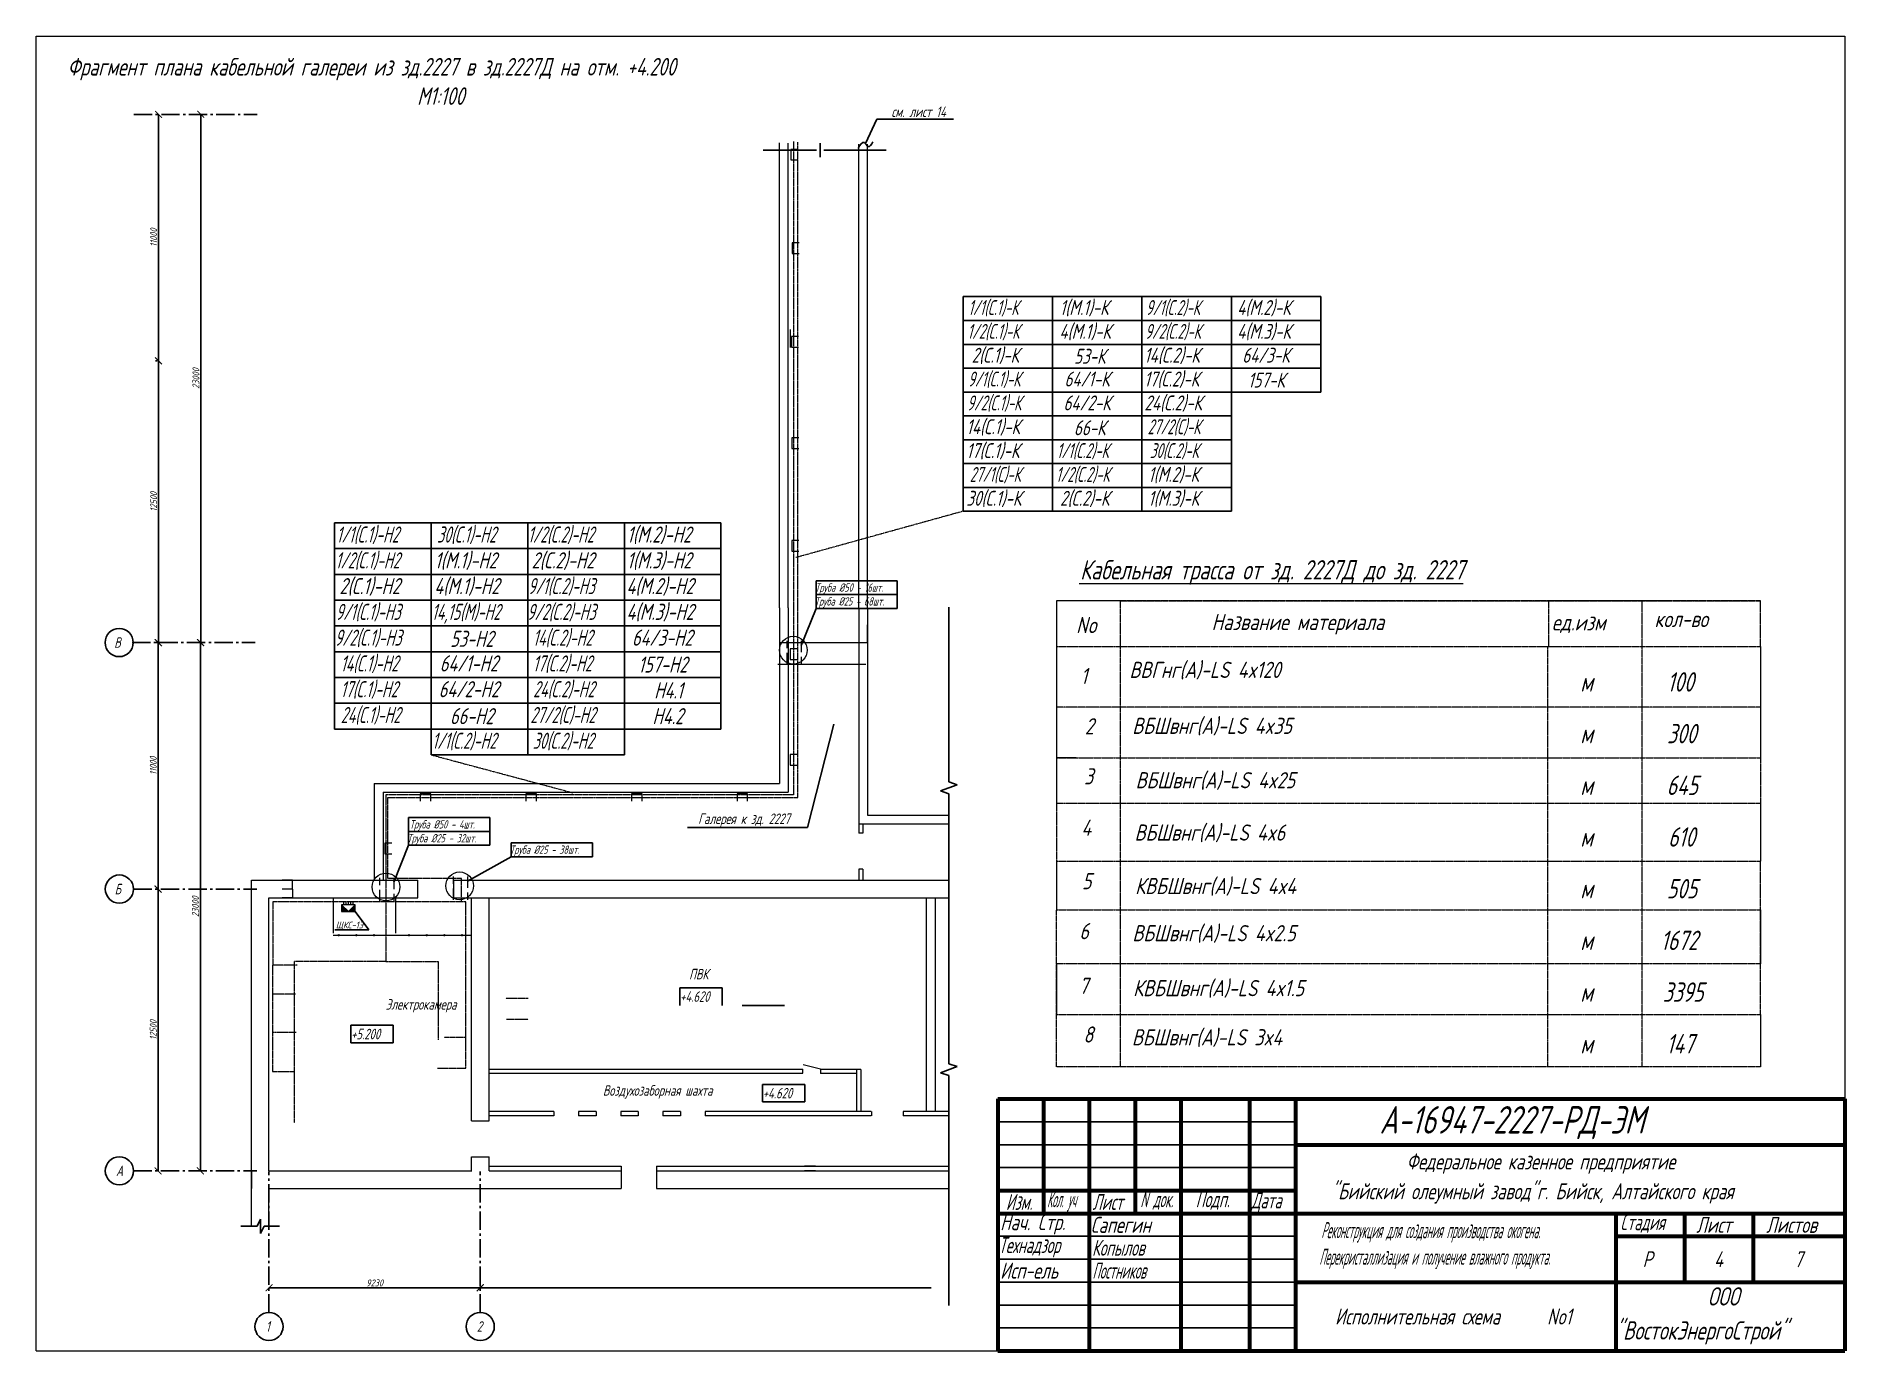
# Model space of a CAD drawing. Header units: millimetres. Extents: x -14296 to 10264, y -13087 to -5602.
# Drawn here: x -4955 to -4165, y -7160 to -6586 of the extents above; entities that cross this region are included whole.
import ezdxf

# ---------------------------------------------------------------- set-up
doc = ezdxf.new("R2010")
doc.units = ezdxf.units.MM
for name, pattern in [('gost5', [7, 5, -2, 0]), ('gost6', [12, 8, -1.5, 1, -1.5]), ('K5LT_BASIC', [0]), ('PHANTOM2', [1.25, 0.625, -0.125, 0.125, -0.125, 0.125, -0.125])]:
    doc.linetypes.add(name, pattern=pattern)
for name, color, linetype, lineweight in [('КаБель контрольный (Вновь)', 142, 'gost5', 15), ('КаБель силовой (Вновь)', 1, 'Continuous', 15), ('Линия выноска', 137, 'Continuous', 25), ('Осевая', 4, 'gost6', 25), ('Размерная', 4, 'Continuous', 25), ('Рамка толстая', 7, 'Continuous', 15), ('Рамка тонкая', 5, 'Continuous', 25), ('Строительный', 251, 'Continuous', 13), ('Текст', 7, 'Continuous', 20), ('Штампы', 252, 'Continuous', 25), ('Щиты пульты (Вновь)', 5, 'Continuous', 15), ('ЭлектрооБорудование (Вновь)', 160, 'Continuous', 15)]:
    doc.layers.add(name, color=color, linetype=linetype, lineweight=lineweight)
doc.styles.add('gost shx', font='gost.shx', dxfattribs={"oblique": 15})
doc.styles.add('Simplex', font='simplex.shx', dxfattribs={"width": 0.7, "oblique": 15})

msp = doc.modelspace()

# ---------------------------------------------------------------- texts
at = {"color": 18, "true_color": 0x000000, "style": 'Simplex', "oblique": 15}
for s, height, width, p in [('А-16947-2227-РД-ЭМ', 12, 0.7, (-4368.21173, -7064.77111)), ('Федеральное казенное предприятие', 7, 0.7, (-4356.43587, -7080.46159)), ('"Бийский олеумный завод"г. Бийск, Алтайского края', 7, 0.7, (-4389.26109, -7093.46159)), ('Изм.', 7, 0.6, (-4531.44869, -7098.12825)), ('Кол. уч', 7, 0.4, (-4513.49591, -7096.96159)), ('Лист', 7, 0.6, (-4493.58459, -7098.12825)), ('N', 7, 0.5, (-4472.7463, -7096.96159)), ('док.', 7, 0.5, (-4467.17886, -7096.96159)), ('Подп.', 7, 0.6, (-4448.54869, -7096.96159)), ('Дата', 7, 0.6, (-4424.25061, -7097.46159)), ('Нач. Стр.', 7, 0.7, (-4533.93736, -7106.96159)), ('Сапегин', 7, 0.7, (-4494.38395, -7108.12825)), ('Стадия', 7, 0.6, (-4263.05254, -7106.96159)), ('Лист', 7, 0.7, (-4229.9207, -7108.12825)), ('Листов', 7, 0.7, (-4199.3786, -7108.12825)), ('Технадзор', 7, 0.6, (-4534.60403, -7116.96159)), ('Реконструкция для создания производства окогена.', 7, 0.4, (-4393.69591, -7110.46159)), ('Копылов', 7, 0.6, (-4493.80403, -7118.12825)), ('Перекристаллизация и получение влажного продукта.', 7, 0.4, (-4394.56174, -7122.05815)), ('Р', 7, 0.7, (-4253.32989, -7123.12825)), ('4', 7, 0.7, (-4222.10852, -7123.12825)), ('7', 7, 0.7, (-4187.10852, -7123.12825)), ('Исп-ель', 7, 0.7, (-4533.93736, -7128.12825)), ('Постников', 7, 0.5, (-4493.6707, -7128.12825)), ('ООО', 8, 0.7, (-4224.87583, -7139.86635)), ('Исполнительная схема ', 7, 0.7, (-4387.67582, -7148.14258)), ('No1', 7, 0.7, (-4295.04249, -7148.14258)), ('"ВостокЭнергоСтрой"', 8, 0.7, (-4265.19866, -7154.72349))]:
    msp.add_text(s, height=height, dxfattribs=dict(at, width=width)).set_placement(p)
at = {"layer": 'Линия выноска', "color": 18, "linetype": 'PHANTOM2', "lineweight": 15, "true_color": 0x000000, "style": 'gost shx', "oblique": 15}
for s, p in [('ВВГнг(А)-LS 4x120', (-4477.48481, -6865.8338)), ('ВБШвнг(А)-LS 4x35', (-4476.26684, -6890.27397)), ('ВБШвнг(А)-LS 4x25', (-4474.7917, -6914.02028)), ('ВБШвнг(А)-LS 4x6', (-4475.25444, -6936.86689)), ('КВБШвнг(А)-LS 4x4', (-4475.00383, -6960.23752)), ('ВБШвнг(А)-LS 4x2.5', (-4476.20324, -6980.80619)), ('КВБШвнг(А)-LS 4x1.5', (-4475.8851, -7004.78872)), ('ВБШвнг(А)-LS 3x4', (-4476.42705, -7026.25989))]:
    msp.add_text(s, height=7.0537095, dxfattribs=at).set_placement(p)
at = {"layer": 'Линия выноска', "color": 18, "true_color": 0x000000, "char_height": 4.6134065, "attachment_point": 2, "line_spacing_factor": 0.685714, "style": 'Simplex'}
for s, insert in [('см. лист 14', (-4569.55, -6616.31478)), ('Галерея к зд. 2227', (-4645.83588, -6925.00547))]:
    msp.add_mtext(s, dxfattribs=dict(at, insert=insert))
at = {"layer": 'Линия выноска', "color": 18, "lineweight": 20, "true_color": 0x000000, "insert": (-4818.17481, -6972.21091), "char_height": 3, "attachment_point": 2, "line_spacing_factor": 0.8, "style": 'Simplex'}
msp.add_mtext('ЩКС-1Э', dxfattribs=at)
at = {"layer": 'Размерная', "color": 18, "true_color": 0x000000, "char_height": 3, "attachment_point": 5, "rotation": 90, "style": 'Simplex'}
for s, insert in [('11000', (-4903.69006, -6673.58072)), ('23000', (-4885.23643, -6735.0928)), ('12500', (-4903.69006, -6788.91588)), ('11000', (-4903.87384, -6904.20037)), ('23000', (-4885.42022, -6965.71245)), ('12500', (-4903.87384, -7019.53553))]:
    msp.add_mtext(s, dxfattribs=dict(at, insert=insert))
at = {"layer": 'Размерная', "color": 18, "true_color": 0x000000, "insert": (-4807.17401, -7129.97765), "char_height": 3, "attachment_point": 5, "style": 'Simplex'}
msp.add_mtext('9230', dxfattribs=at)
at = {"layer": 'Текст', "color": 18, "linetype": 'PHANTOM2', "lineweight": 15, "true_color": 0x000000, "style": 'Simplex', "oblique": 15}
for s, height, width, p in [('Фрагмент плана кабельной галереи из зд.2227 в зд.2227Д на отм. +4.200', 7.6890109, 0.7, (-4941.31652, -6602.82313)), ('М1:100', 7.689011, 0.7, (-4788.63262, -6615.63815)), ('1/1(С.1)-К', 6.506963, 0.6, (-4547.89514, -6707.35475)), ('1(М.1)-К', 6.506963, 0.7, (-4507.9083, -6707.35475)), ('9/1(С.2)-К', 6.506963, 0.6, (-4470.30794, -6707.35475)), ('4(М.2)-К', 6.506963, 0.7, (-4430.44067, -6707.35475)), ('1/2(С.1)-К', 6.506963, 0.6, (-4548.26696, -6717.76589)), ('4(М.1)-К', 6.506963, 0.7, (-4508.09044, -6717.76589)), ('9/2(С.2)-К', 6.506963, 0.6, (-4470.67977, -6717.76589)), ('4(М.3)-К', 6.506963, 0.7, (-4430.44067, -6717.76589)), ('2(С.1)-К', 6.506963, 0.7, (-4546.40783, -6728.17704)), ('53-К', 6.506963, 0.7, (-4501.67583, -6728.64182)), ('14(С.2)-К', 6.506963, 0.7, (-4471.03551, -6728.17704)), ('64/3-К', 6.506963, 0.7, (-4428.21409, -6728.17704)), ('9/1(С.1)-К', 6.506963, 0.6, (-4548.01967, -6738.58818)), ('64/1-К', 6.506963, 0.7, (-4505.86385, -6738.58818)), ('17(С.2)-К', 6.506963, 0.7, (-4471.03551, -6738.58818)), ('157-К', 6.506963, 0.7, (-4425.70366, -6739.05296)), ('9/2(С.1)-К', 6.506963, 0.6, (-4548.3915, -6748.99932)), ('64/2-К', 6.506963, 0.7, (-4506.29765, -6748.99932)), ('24(С.2)-К', 6.506963, 0.7, (-4470.92706, -6748.99932)), ('14(С.1)-К', 6.506963, 0.7, (-4548.68527, -6759.41046)), ('66-К', 6.506963, 0.7, (-4501.74277, -6759.87524)), ('27/2(С)-К', 6.506963, 0.6, (-4469.53271, -6759.41046)), ('17(С.1)-К', 6.506963, 0.7, (-4548.68527, -6769.8216)), ('1/1(С.2)-К', 6.506963, 0.6, (-4509.22518, -6769.8216)), ('30(С.2)-К', 6.506963, 0.6, (-4468.58328, -6769.8216)), ('27/1(С)-К', 6.506963, 0.6, (-4547.24444, -6780.23274)), ('1/2(С.2)-К', 6.506963, 0.6, (-4509.59701, -6780.23274)), ('1(М.2)-К', 6.506963, 0.7, (-4469.30031, -6780.23274)), ('30(С.1)-К', 6.506963, 0.7, (-4548.74287, -6790.64388)), ('2(С.2)-К', 6.506963, 0.7, (-4507.79985, -6790.64388)), ('1(М.3)-К', 6.506963, 0.7, (-4469.30031, -6790.64388)), ('1/1(С.1)-Н2', 7.0340596, 0.6, (-4823.86118, -6806.73962)), ('30(С.1)-Н2', 7.03406, 0.6, (-4779.92708, -6806.73962)), ('1/2(С.2)-Н2', 7.0340596, 0.6, (-4740.25636, -6806.73962)), ('1(М.2)-Н2', 7.03406, 0.7, (-4696.98014, -6806.73962)), ('1/2(С.1)-Н2', 7.0340596, 0.6, (-4824.26312, -6817.99412)), ('1(М.1)-Н2', 7.03406, 0.7, (-4780.91992, -6817.99412)), ('2(С.2)-Н2', 7.03406, 0.7, (-4738.59833, -6817.99412)), ('1(М.3)-Н2', 7.03406, 0.7, (-4696.98014, -6817.99412)), ('%%UКабельная трасса от зд. 2227Д до зд. 2227', 8.4644514, 0.7, (-4499.01135, -6822.85152)), ('2(С.1)-Н2', 7.03406, 0.7, (-4822.53811, -6829.24861)), ('4(М.1)-Н2', 7.03406, 0.7, (-4781.11681, -6829.24861)), ('9/1(С.2)-Н3', 7.0340596, 0.6, (-4740.16854, -6829.24861)), ('4(М.2)-Н2', 7.03406, 0.7, (-4697.17704, -6829.24861)), ('Труба Ø50 - 16шт.', 3.6333007, 0.6, (-4614.75114, -6828.17668)), ('9/1(С.1)-Н3', 7.0340596, 0.6, (-4824.17531, -6840.50311)), ('14,15(М)-Н2', 7.0340596, 0.6, (-4782.25974, -6840.50311)), ('9/2(С.2)-Н3', 7.0340596, 0.6, (-4740.57048, -6840.50311)), ('4(М.3)-Н2', 7.03406, 0.7, (-4697.17704, -6840.50311)), ('Труба Ø25 - 68шт.', 3.6333007, 0.6, (-4614.95875, -6834.23218)), ('В', 4.61341, 0.7, (-4920.94457, -6852.68401)), ('9/2(С.1)-Н3', 7.0340596, 0.6, (-4824.57725, -6851.7576)), ('53-Н2', 7.03406, 0.7, (-4774.1826, -6852.26003)), ('14(С.2)-Н2', 7.03406, 0.6, (-4738.04565, -6851.7576)), ('64/3-Н2', 7.03406, 0.7, (-4694.77008, -6851.7576)), ('14(С.1)-Н2', 7.03406, 0.6, (-4822.05242, -6863.0121)), ('64/1-Н2', 7.03406, 0.7, (-4778.70986, -6863.0121)), ('17(С.2)-Н2', 7.03406, 0.6, (-4738.04565, -6863.0121)), ('157-Н2', 7.03406, 0.7, (-4692.0563, -6863.51453)), ('100', 8.464451, 0.7, (-4242.60996, -6871.79437)), ('17(С.1)-Н2', 7.03406, 0.6, (-4822.05242, -6874.26659)), ('64/2-Н2', 7.03406, 0.7, (-4779.1788, -6874.26659)), ('24(С.2)-Н2', 7.03406, 0.6, (-4737.94517, -6874.26659)), ('Н4.1', 7.03406, 0.7, (-4685.08451, -6874.76903)), ('м', 8.46445, 0.7, (-4280.55826, -6871.79437)), ('24(С.1)-Н2', 7.03406, 0.6, (-4821.95193, -6885.52109)), ('66-Н2', 7.03406, 0.7, (-4774.25495, -6886.02352)), ('27/2(С)-Н2', 7.03406, 0.6, (-4739.151, -6885.52109)), ('Н4.2', 7.03406, 0.7, (-4685.84288, -6886.02352)), ('м', 8.46445, 0.7, (-4280.55826, -6894.36624)), ('300', 8.464451, 0.7, (-4242.68489, -6894.36624)), ('1/1(С.2)-Н2', 7.0340596, 0.6, (-4782.05877, -6896.77558)), ('30(С.2)-Н2', 7.03406, 0.6, (-4738.12467, -6896.77558)), ('м', 8.46445, 0.7, (-4280.55826, -6916.93811)), ('645', 8.464451, 0.7, (-4242.84689, -6916.93811)), ('Труба Ø50 - 4шт.', 3.6333007, 0.6, (-4791.85051, -6931.57597)), ('Труба Ø25 - 32шт.', 3.6333007, 0.6, (-4792.8886, -6937.63147)), ('м', 8.46445, 0.7, (-4280.55826, -6939.50998)), ('610', 8.464451, 0.7, (-4242.20767, -6939.50998)), ('Труба Ø25 - 38шт.', 3.6333007, 0.6, (-4748.06304, -6942.62652)), ('Б', 4.61341, 0.7, (-4920.74366, -6960.33015)), ('м', 8.46445, 0.7, (-4280.55826, -6962.08185)), ('505', 8.464451, 0.7, (-4242.75982, -6962.08185)), ('м', 8.46445, 0.7, (-4280.55826, -6984.65372)), ('1672', 8.464451, 0.7, (-4245.43145, -6984.65372)), ('ПВК', 4.613407, 0.7, (-4669.81277, -6997.47008)), ('3395', 8.464451, 0.7, (-4244.50595, -7007.22559)), ('Электрокамера', 4.6134065, 0.7, (-4802.32069, -7010.65224)), ('+4.620', 4.613407, 0.7, (-4673.77004, -7007.26394)), ('м', 8.46445, 0.7, (-4280.55826, -7007.22559)), ('+5.200', 4.613407, 0.7, (-4817.42881, -7023.619)), ('147', 8.464451, 0.7, (-4242.96704, -7029.79746)), ('м', 8.46445, 0.7, (-4280.55826, -7029.79746)), ('Воздухозаборная шахта', 4.6134065, 0.7, (-4707.47467, -7048.2637)), ('+4.620', 4.613407, 0.7, (-4637.66545, -7049.44569)), ('А', 4.61341, 0.7, (-4920.12558, -7083.35432)), ('1', 4.61341, 0.7, (-4854.69505, -7151.32518)), ('2', 4.61341, 0.7, (-4762.53987, -7151.32518))]:
    msp.add_text(s, height=height, dxfattribs=dict(at, width=width)).set_placement(p)
at = {"layer": 'ЭлектрооБорудование (Вновь)', "color": 18, "linetype": 'PHANTOM2', "lineweight": 15, "true_color": 0x000000, "style": 'gost shx', "oblique": 15}
for s, height, p in [('No', 7.05371, (-4500.7513, -6846.26649)), ('Название материала', 7.0537095, (-4441.58899, -6844.93763)), ('ед.изм', 7.05371, (-4292.95077, -6845.08801)), ('кол-во', 7.05371, (-4248.14396, -6843.6598)), ('1', 7.05371, (-4498.78111, -6868.49691)), ('2', 7.05371, (-4496.95159, -6890.46703)), ('3', 7.05371, (-4497.3116, -6912.30966)), ('4', 7.05371, (-4498.48, -6934.75074)), ('5', 7.05371, (-4498.21, -6958.08948)), ('6', 7.05371, (-4499.35422, -6979.93215)), ('7', 7.05371, (-4499.54131, -7003.79835)), ('8', 7.05371, (-4497.59246, -7025.05271))]:
    msp.add_text(s, height=height, dxfattribs=at).set_placement(p)

# ---------------------------------------------------------------- blocks, each defined once
blk = doc.blocks.new('_ArchTick')
at = {"color": 0, "const_width": 0.15}
blk.add_lwpolyline([(-0.5, -0.5), (0.5, 0.5)], dxfattribs=at)

# ---------------------------------------------------------------- hatches: boundary and pattern name
at = {"layer": 'Щиты пульты (Вновь)', "true_color": 0x000000}
h = msp.add_hatch(color=18, dxfattribs=at)
h.paths.add_polyline_path([(-4815.61731, -6967.85332), (-4815.61731, -6964.85332), (-4818.61731, -6967.85332)])
h.paths.add_polyline_path([(-4821.61731, -6967.85332), (-4818.61731, -6967.85332), (-4821.61731, -6964.85332)])

# ---------------------------------------------------------------- linework, layer by layer
at = {"color": 18, "lineweight": 60, "true_color": 0x000000}
for p, q in [((-4535.00403, -7049.62825), (-4165.00403, -7049.62825)), ((-4535.00403, -7049.62825), (-4535.00403, -7159.62825)), ((-4515.00403, -7049.62825), (-4515.00403, -7099.62825)), ((-4495.00403, -7049.62825), (-4495.00403, -7159.62825)), ((-4475.00403, -7049.62825), (-4475.00403, -7099.62825)), ((-4455.00403, -7049.62825), (-4455.00403, -7159.62825)), ((-4425.00403, -7049.62825), (-4425.00403, -7159.62825)), ((-4405.00403, -7049.62825), (-4405.00403, -7159.62825)), ((-4165.00403, -7049.62825), (-4165.00403, -7159.62825)), ((-4405.00403, -7069.62825), (-4165.00403, -7069.62825)), ((-4535.00403, -7089.62825), (-4405.00403, -7089.62825)), ((-4535.00403, -7099.62825), (-4165.00403, -7099.62825)), ((-4265.00403, -7099.62825), (-4265.00403, -7159.62825)), ((-4235.00403, -7099.62825), (-4235.00403, -7129.62825)), ((-4205.00403, -7099.62825), (-4205.00403, -7129.62825)), ((-4265.00403, -7109.62825), (-4165.00403, -7109.62825)), ((-4405.00403, -7129.62825), (-4165.00403, -7129.62825)), ((-4535.00403, -7159.62825), (-4165.00403, -7159.62825))]:
    msp.add_line(p, q, dxfattribs=at)
at = {"color": 18, "lineweight": 25, "true_color": 0x000000}
for p, q in [((-4535.00403, -7059.62825), (-4405.00403, -7059.62825)), ((-4535.00403, -7069.62825), (-4405.00403, -7069.62825)), ((-4535.00403, -7079.62825), (-4405.00403, -7079.62825)), ((-4535.00403, -7109.62825), (-4405.00403, -7109.62825)), ((-4535.00403, -7119.62825), (-4405.00403, -7119.62825)), ((-4535.00403, -7129.62825), (-4405.00403, -7129.62825)), ((-4535.00403, -7139.62825), (-4405.00403, -7139.62825)), ((-4535.00403, -7149.62825), (-4405.00403, -7149.62825))]:
    msp.add_line(p, q, dxfattribs=at)
at = {"color": 18, "true_color": 0x000000}
msp.add_spline([(-4589.5044, -6631.73161), (-4591.56582, -6633.79304), (-4593.31862, -6632.04024), (-4596.00991, -6634.73153)], degree=3, dxfattribs=at)
at = {"layer": 'КаБель контрольный (Вновь)', "color": 18, "linetype": 'PHANTOM2', "lineweight": 15, "true_color": 0x000000}
for p, q in [((-4622.30486, -6918.02963), (-4622.30486, -6631.86444)), ((-4481.48774, -6832.20775), (-4481.48774, -7035.6268)), ((-4253.45619, -6832.20775), (-4294.46477, -6832.20775)), ((-4294.46477, -6832.20775), (-4294.46477, -6852.06971)), ((-4253.45619, -6852.06971), (-4253.45619, -6832.20775)), ((-4201.85302, -6852.06971), (-4201.85302, -6832.20775)), ((-4294.65593, -7035.6268), (-4294.65593, -6852.06971)), ((-4253.45619, -7035.6268), (-4253.45619, -6852.06971)), ((-4801.37331, -6953.41198), (-4801.37331, -6918.02963)), ((-4801.37331, -6918.02963), (-4622.30486, -6918.02963)), ((-4201.85302, -7012.80024), (-4201.85302, -6945.8424)), ((-4769.20357, -6953.41198), (-4801.37331, -6953.41198)), ((-4769.20357, -6963.62195), (-4769.20357, -6953.41198)), ((-4767.29071, -6963.62195), (-4851.68615, -6963.62195)), ((-4851.68615, -6963.62195), (-4851.68615, -6991.18922)), ((-4767.29071, -6963.62195), (-4769.20357, -6963.62195)), ((-4767.29071, -7005.76234), (-4767.29071, -6963.62195)), ((-4509.38797, -7035.6268), (-4509.38797, -6967.14717)), ((-4841.06376, -6991.18922), (-4851.80871, -6991.18922)), ((-4851.80871, -6991.18922), (-4851.80871, -7037.69207)), ((-4841.73376, -7003.8855), (-4851.80871, -7003.8855)), ((-4767.29071, -7022.8317), (-4767.29071, -7005.76234)), ((-4740.05709, -7005.76234), (-4749.9299, -7005.76234)), ((-4749.63374, -7014.77453), (-4740.05709, -7014.77453)), ((-4841.47868, -7020.61795), (-4851.80871, -7020.61795)), ((-4767.29071, -7022.8317), (-4776.79472, -7022.8317)), ((-4767.29071, -7036.14675), (-4767.29071, -7022.8317)), ((-4851.80871, -7037.69207), (-4842.34176, -7037.69207)), ((-4779.71902, -7036.14675), (-4767.29071, -7036.14675)), ((-4201.85302, -7035.6268), (-4294.65593, -7035.6268)), ((-4201.85302, -7035.6268), (-4253.45619, -7035.6268))]:
    msp.add_line(p, q, dxfattribs=at)
at = {"layer": 'КаБель контрольный (Вновь)', "color": 18, "true_color": 0x000000}
for p, q in [((-4820.61731, -6964.85332), (-4820.61731, -6963.85332)), ((-4819.61731, -6964.85332), (-4819.61731, -6963.85332)), ((-4818.61731, -6964.85332), (-4818.61731, -6963.85332)), ((-4817.61731, -6964.85332), (-4817.61731, -6963.85332)), ((-4816.61731, -6964.85332), (-4816.61731, -6963.85332))]:
    msp.add_line(p, q, dxfattribs=at)
at = {"layer": 'КаБель силовой (Вновь)', "color": 18, "true_color": 0x000000}
for p, q in [((-4622.29455, -6635.05778), (-4625.37016, -6635.05778)), ((-4625.37016, -6635.05778), (-4625.37016, -6639.67119)), ((-4625.37016, -6639.67119), (-4622.29455, -6639.67119)), ((-4621.72415, -6675.91556), (-4624.79975, -6675.91556)), ((-4624.79975, -6675.91556), (-4624.79975, -6680.52896)), ((-4624.79975, -6680.52896), (-4621.72415, -6680.52896)), ((-4622.07254, -6716.72485), (-4625.14814, -6716.72485)), ((-4625.14814, -6716.72485), (-4625.14814, -6721.33826)), ((-4625.14814, -6721.33826), (-4622.07254, -6721.33826)), ((-4621.93608, -6760.99905), (-4625.01169, -6760.99905)), ((-4625.01169, -6760.99905), (-4625.01169, -6765.61246)), ((-4625.01169, -6765.61246), (-4621.93608, -6765.61246)), ((-4621.90822, -6805.85913), (-4624.98383, -6805.85913)), ((-4624.98383, -6805.85913), (-4624.98383, -6810.47253)), ((-4624.98383, -6810.47253), (-4621.90822, -6810.47253)), ((-4622.63775, -6853.17678), (-4625.71335, -6853.17678)), ((-4625.71335, -6853.17678), (-4625.71335, -6857.79018)), ((-4625.71335, -6857.79018), (-4622.63775, -6857.79018)), ((-4622.63775, -6899.31084), (-4625.71335, -6899.31084)), ((-4625.71335, -6899.31084), (-4625.71335, -6903.92425)), ((-4625.71335, -6903.92425), (-4622.63775, -6903.92425)), ((-4782.6412, -6916.50278), (-4787.25461, -6916.50278)), ((-4787.25461, -6916.50278), (-4787.25461, -6919.57839)), ((-4782.6412, -6919.57839), (-4782.6412, -6916.50278)), ((-4736.50714, -6916.50278), (-4741.12054, -6916.50278)), ((-4741.12054, -6916.50278), (-4741.12054, -6919.57839)), ((-4736.50714, -6919.57839), (-4736.50714, -6916.50278)), ((-4690.37307, -6916.50278), (-4694.98648, -6916.50278)), ((-4694.98648, -6916.50278), (-4694.98648, -6919.57839)), ((-4690.37307, -6919.57839), (-4690.37307, -6916.50278)), ((-4644.23901, -6916.50278), (-4648.85241, -6916.50278)), ((-4648.85241, -6916.50278), (-4648.85241, -6919.57839)), ((-4644.23901, -6919.57839), (-4644.23901, -6916.50278)), ((-4799.62905, -6938.03201), (-4802.70466, -6938.03201)), ((-4802.70466, -6938.03201), (-4802.70466, -6942.64542)), ((-4802.70466, -6942.64542), (-4799.62905, -6942.64542))]:
    msp.add_line(p, q, dxfattribs=at)
at = {"layer": 'КаБель силовой (Вновь)', "color": 18, "linetype": 'PHANTOM2', "lineweight": 15, "true_color": 0x000000}
for p, q in [((-4624.20044, -6631.55015), (-4624.20044, -6916.81544)), ((-4624.20044, -6916.81544), (-4802.3138, -6916.81544)), ((-4802.3138, -6916.81544), (-4802.3138, -6989.58046)), ((-4802.3138, -6989.58046), (-4842.34176, -6989.58046)), ((-4842.34176, -6989.58046), (-4842.34176, -7041.27814)), ((-4802.3138, -6989.58046), (-4779.39589, -6989.58046)), ((-4779.39589, -6989.58046), (-4779.39589, -7012.05971)), ((-4779.39589, -7012.05971), (-4779.39589, -7023.80819)), ((-4842.34176, -7041.27814), (-4842.34176, -7060.1453))]:
    msp.add_line(p, q, dxfattribs=at)
at = {"layer": 'КаБель силовой (Вновь)', "color": 18, "linetype": 'gost5', "true_color": 0x000000}
for p, q in [((-4626.93815, -6859.89562), (-4626.93815, -6849.64311)), ((-4620.85775, -6849.64311), (-4620.85775, -6859.89562)), ((-4804.868, -6963.29491), (-4804.868, -6953.0424)), ((-4798.78759, -6953.0424), (-4798.78759, -6963.29491)), ((-4772.72992, -6962.78795), (-4772.72992, -6952.53544)), ((-4766.64952, -6952.53544), (-4766.64952, -6962.78795))]:
    msp.add_line(p, q, dxfattribs=at)
at = {"layer": 'Линия выноска', "color": 18, "linetype": 'ByBlock', "lineweight": -2, "true_color": 0x000000}
for p, q in [((-4587.8414, -6621.85086), (-4587.8414, -6621.85086)), ((-4618.15248, -6931.15668), (-4618.15248, -6931.15668)), ((-4809.76858, -6975.78234), (-4809.76858, -6975.78234))]:
    msp.add_line(p, q, dxfattribs=at)
at = {"layer": 'Линия выноска', "color": 18, "true_color": 0x000000}
for p, q in [((-4614.09683, -6635.43156), (-4637.49816, -6635.43156)), ((-4612.54607, -6638.50712), (-4612.58053, -6632.356)), ((-4611.02552, -6635.42295), (-4583.67508, -6635.42295)), ((-4556.38663, -6834.99927), (-4556.38663, -6911.25563)), ((-4552.75566, -6912.49944), (-4560.01761, -6915.16226)), ((-4556.38663, -6911.25563), (-4552.75566, -6912.49944)), ((-4560.01761, -6915.16226), (-4556.38663, -6916.39996)), ((-4556.38663, -6916.39996), (-4556.38663, -7034.2798)), ((-4552.75566, -7035.52362), (-4560.01761, -7038.18643)), ((-4560.01761, -7038.18643), (-4556.38663, -7039.42414)), ((-4556.38663, -7034.2798), (-4552.75566, -7035.52362)), ((-4556.38663, -7039.42414), (-4556.38663, -7139.79166)), ((-4858.5053, -7105.2649), (-4865.61049, -7105.2649)), ((-4856.989, -7102.18934), (-4858.5053, -7105.2649)), ((-4856.95454, -7108.34045), (-4856.989, -7102.18934)), ((-4855.43824, -7105.2649), (-4856.95454, -7108.34045)), ((-4848.69467, -7105.2649), (-4855.43824, -7105.2649))]:
    msp.add_line(p, q, dxfattribs=at)
at = {"layer": 'Линия выноска', "color": 18, "linetype": 'PHANTOM2', "lineweight": 15, "true_color": 0x000000}
for p, q in [((-4550.09094, -6793.06076), (-4623.15186, -6813.27435)), ((-4782.50172, -6899.38823), (-4720.66476, -6915.93708))]:
    msp.add_line(p, q, dxfattribs=at)
at = {"layer": 'Линия выноска', "color": 18, "linetype": 'ByBlock', "lineweight": -2, "true_color": 0x000000}
for points in [[(-4592.78105, -6632.53784), (-4587.8414, -6621.85086)], [(-4587.8414, -6621.85086), (-4554.33421, -6621.85086)], [(-4606.53558, -6885.95508), (-4618.15248, -6931.15668)], [(-4670.44367, -6931.15668), (-4618.15248, -6931.15668)], [(-4815.61731, -6967.85332), (-4809.76858, -6975.78234)], [(-4824.58104, -6975.78234), (-4809.76858, -6975.78234)]]:
    msp.add_lwpolyline(points, dxfattribs=at)
at = {"layer": 'Осевая', "color": 18, "true_color": 0x000000}
for p, q in [((-4912.32967, -6619.75764), (-4858.5066, -6619.75764)), ((-4913.13011, -6850.43222), (-4859.30703, -6850.43222)), ((-4912.51346, -6958.02344), (-4858.69038, -6958.02344)), ((-4912.51346, -7081.04762), (-4858.69038, -7081.04762)), ((-4853.30807, -7142.86726), (-4853.30807, -7081.35518)), ((-4761.03994, -7142.86726), (-4761.03994, -7081.35518))]:
    msp.add_line(p, q, dxfattribs=at)
at = {"layer": 'Размерная', "color": 18, "true_color": 0x000000}
for p, q in [((-4902.19006, -6619.75764), (-4902.81506, -6619.75764)), ((-4901.56506, -6727.40379), (-4901.56506, -6619.75764)), ((-4883.73643, -6619.75764), (-4884.36143, -6619.75764)), ((-4883.11143, -6850.42797), (-4883.11143, -6619.75764)), ((-4902.19006, -6727.40379), (-4902.81506, -6727.40379)), ((-4902.19006, -6727.40379), (-4902.81506, -6727.40379)), ((-4901.56506, -6850.42797), (-4901.56506, -6727.40379)), ((-4902.37384, -6850.37729), (-4902.99884, -6850.37729)), ((-4902.19006, -6850.42797), (-4902.81506, -6850.42797)), ((-4901.74884, -6958.02344), (-4901.74884, -6850.37729)), ((-4883.92022, -6850.37729), (-4884.54522, -6850.37729)), ((-4883.73643, -6850.42797), (-4884.36143, -6850.42797)), ((-4883.29522, -7081.04762), (-4883.29522, -6850.37729)), ((-4902.37384, -6958.02344), (-4902.99884, -6958.02344)), ((-4902.37384, -6958.02344), (-4902.99884, -6958.02344)), ((-4901.74884, -7081.04762), (-4901.74884, -6958.02344)), ((-4902.37384, -7081.04762), (-4902.99884, -7081.04762)), ((-4883.92022, -7081.04762), (-4884.54522, -7081.04762)), ((-4853.30807, -7132.10265), (-4761.03994, -7132.10265)), ((-4853.30807, -7132.72765), (-4853.30807, -7133.35265)), ((-4761.03994, -7131.47765), (-4761.03994, -7130.85265)), ((-4761.03994, -7132.10265), (-4564.07564, -7132.10265))]:
    msp.add_line(p, q, dxfattribs=at)
at = {"layer": 'Рамка толстая', "color": 18, "true_color": 0x000000}
for p, q in [((-4955.00403, -7159.62825), (-4955.00403, -6585.62825)), ((-4955.00403, -6585.62825), (-4165.00403, -6585.62825)), ((-4165.00403, -6585.62825), (-4165.00403, -7159.62825)), ((-4955.00403, -7159.62825), (-4165.00403, -7159.62825))]:
    msp.add_line(p, q, dxfattribs=at)
at = {"layer": 'Рамка тонкая', "color": 18, "true_color": 0x000000}
for p, q in [((-4550.09094, -6699.36048), (-4511.04916, -6699.36048)), ((-4550.09094, -6709.77163), (-4550.09094, -6699.36048)), ((-4511.04916, -6699.36048), (-4472.00738, -6699.36048)), ((-4511.04916, -6709.77163), (-4511.04916, -6699.36048)), ((-4511.04916, -6699.36048), (-4511.04916, -6709.77163)), ((-4472.00738, -6699.36048), (-4432.9656, -6699.36048)), ((-4472.00738, -6709.77163), (-4472.00738, -6699.36048)), ((-4472.00738, -6699.36048), (-4472.00738, -6709.77163)), ((-4432.9656, -6699.36048), (-4393.92382, -6699.36048)), ((-4432.9656, -6709.77163), (-4432.9656, -6699.36048)), ((-4432.9656, -6699.36048), (-4432.9656, -6709.77163)), ((-4393.92382, -6699.36048), (-4393.92382, -6709.77163)), ((-4550.09094, -6709.77163), (-4511.04916, -6709.77163)), ((-4550.09094, -6720.18277), (-4550.09094, -6709.77163)), ((-4511.04916, -6709.77163), (-4550.09094, -6709.77163)), ((-4511.04916, -6709.77163), (-4472.00738, -6709.77163)), ((-4511.04916, -6720.18277), (-4511.04916, -6709.77163)), ((-4472.00738, -6709.77163), (-4511.04916, -6709.77163)), ((-4511.04916, -6709.77163), (-4511.04916, -6720.18277)), ((-4472.00738, -6709.77163), (-4432.9656, -6709.77163)), ((-4472.00738, -6720.18277), (-4472.00738, -6709.77163)), ((-4432.9656, -6709.77163), (-4472.00738, -6709.77163)), ((-4472.00738, -6709.77163), (-4472.00738, -6720.18277)), ((-4432.9656, -6709.77163), (-4393.92382, -6709.77163)), ((-4432.9656, -6720.18277), (-4432.9656, -6709.77163)), ((-4393.92382, -6709.77163), (-4432.9656, -6709.77163)), ((-4432.9656, -6709.77163), (-4432.9656, -6720.18277)), ((-4393.92382, -6709.77163), (-4393.92382, -6720.18277)), ((-4550.09094, -6720.18277), (-4511.04916, -6720.18277)), ((-4550.09094, -6730.59391), (-4550.09094, -6720.18277)), ((-4511.04916, -6720.18277), (-4550.09094, -6720.18277)), ((-4511.04916, -6720.18277), (-4472.00738, -6720.18277)), ((-4511.04916, -6730.59391), (-4511.04916, -6720.18277)), ((-4472.00738, -6720.18277), (-4511.04916, -6720.18277)), ((-4511.04916, -6720.18277), (-4511.04916, -6730.59391)), ((-4472.00738, -6720.18277), (-4432.9656, -6720.18277)), ((-4472.00738, -6730.59391), (-4472.00738, -6720.18277)), ((-4432.9656, -6720.18277), (-4472.00738, -6720.18277)), ((-4472.00738, -6720.18277), (-4472.00738, -6730.59391)), ((-4432.9656, -6720.18277), (-4393.92382, -6720.18277)), ((-4432.9656, -6730.59391), (-4432.9656, -6720.18277)), ((-4393.92382, -6720.18277), (-4432.9656, -6720.18277)), ((-4432.9656, -6720.18277), (-4432.9656, -6730.59391)), ((-4393.92382, -6720.18277), (-4393.92382, -6730.59391)), ((-4550.09094, -6730.59391), (-4511.04916, -6730.59391)), ((-4550.09094, -6741.00505), (-4550.09094, -6730.59391)), ((-4511.04916, -6730.59391), (-4550.09094, -6730.59391)), ((-4511.04916, -6730.59391), (-4472.00738, -6730.59391)), ((-4511.04916, -6741.00505), (-4511.04916, -6730.59391)), ((-4472.00738, -6730.59391), (-4511.04916, -6730.59391)), ((-4511.04916, -6730.59391), (-4511.04916, -6741.00505)), ((-4472.00738, -6730.59391), (-4432.9656, -6730.59391)), ((-4472.00738, -6741.00505), (-4472.00738, -6730.59391)), ((-4432.9656, -6730.59391), (-4472.00738, -6730.59391)), ((-4472.00738, -6730.59391), (-4472.00738, -6741.00505)), ((-4432.9656, -6730.59391), (-4393.92382, -6730.59391)), ((-4432.9656, -6741.00505), (-4432.9656, -6730.59391)), ((-4393.92382, -6730.59391), (-4432.9656, -6730.59391)), ((-4432.9656, -6730.59391), (-4432.9656, -6741.00505)), ((-4393.92382, -6730.59391), (-4393.92382, -6741.00505)), ((-4550.09094, -6741.00505), (-4511.04916, -6741.00505)), ((-4550.09094, -6751.41619), (-4550.09094, -6741.00505)), ((-4511.04916, -6741.00505), (-4550.09094, -6741.00505)), ((-4511.04916, -6741.00505), (-4472.00738, -6741.00505)), ((-4511.04916, -6751.41619), (-4511.04916, -6741.00505)), ((-4472.00738, -6741.00505), (-4511.04916, -6741.00505)), ((-4511.04916, -6741.00505), (-4511.04916, -6751.41619)), ((-4472.00738, -6741.00505), (-4432.9656, -6741.00505)), ((-4472.00738, -6751.41619), (-4472.00738, -6741.00505)), ((-4432.9656, -6741.00505), (-4472.00738, -6741.00505)), ((-4472.00738, -6741.00505), (-4472.00738, -6751.41619)), ((-4393.92382, -6741.00505), (-4432.9656, -6741.00505)), ((-4432.9656, -6741.00505), (-4432.9656, -6751.41619)), ((-4550.09094, -6751.41619), (-4511.04916, -6751.41619)), ((-4550.09094, -6761.82733), (-4550.09094, -6751.41619)), ((-4511.04916, -6751.41619), (-4550.09094, -6751.41619)), ((-4511.04916, -6751.41619), (-4472.00738, -6751.41619)), ((-4511.04916, -6761.82733), (-4511.04916, -6751.41619)), ((-4472.00738, -6751.41619), (-4511.04916, -6751.41619)), ((-4511.04916, -6751.41619), (-4511.04916, -6761.82733)), ((-4472.00738, -6751.41619), (-4432.9656, -6751.41619)), ((-4472.00738, -6761.82733), (-4472.00738, -6751.41619)), ((-4432.9656, -6751.41619), (-4472.00738, -6751.41619)), ((-4472.00738, -6751.41619), (-4472.00738, -6761.82733)), ((-4432.9656, -6751.41619), (-4432.9656, -6761.82733)), ((-4550.09094, -6761.82733), (-4511.04916, -6761.82733)), ((-4550.09094, -6772.23847), (-4550.09094, -6761.82733)), ((-4511.04916, -6761.82733), (-4550.09094, -6761.82733)), ((-4511.04916, -6761.82733), (-4472.00738, -6761.82733)), ((-4511.04916, -6772.23847), (-4511.04916, -6761.82733)), ((-4472.00738, -6761.82733), (-4511.04916, -6761.82733)), ((-4511.04916, -6761.82733), (-4511.04916, -6772.23847)), ((-4472.00738, -6761.82733), (-4432.9656, -6761.82733)), ((-4472.00738, -6772.23847), (-4472.00738, -6761.82733)), ((-4432.9656, -6761.82733), (-4472.00738, -6761.82733)), ((-4472.00738, -6761.82733), (-4472.00738, -6772.23847)), ((-4432.9656, -6761.82733), (-4432.9656, -6772.23847)), ((-4550.09094, -6772.23847), (-4511.04916, -6772.23847)), ((-4550.09094, -6782.64961), (-4550.09094, -6772.23847)), ((-4511.04916, -6772.23847), (-4550.09094, -6772.23847)), ((-4511.04916, -6772.23847), (-4472.00738, -6772.23847)), ((-4511.04916, -6782.64961), (-4511.04916, -6772.23847)), ((-4472.00738, -6772.23847), (-4511.04916, -6772.23847)), ((-4511.04916, -6772.23847), (-4511.04916, -6782.64961)), ((-4472.00738, -6772.23847), (-4432.9656, -6772.23847)), ((-4472.00738, -6782.64961), (-4472.00738, -6772.23847)), ((-4432.9656, -6772.23847), (-4472.00738, -6772.23847)), ((-4472.00738, -6772.23847), (-4472.00738, -6782.64961)), ((-4432.9656, -6772.23847), (-4432.9656, -6782.64961)), ((-4550.09094, -6782.64961), (-4511.04916, -6782.64961)), ((-4550.09094, -6793.06076), (-4550.09094, -6782.64961)), ((-4511.04916, -6782.64961), (-4550.09094, -6782.64961)), ((-4511.04916, -6782.64961), (-4472.00738, -6782.64961)), ((-4511.04916, -6793.06076), (-4511.04916, -6782.64961)), ((-4472.00738, -6782.64961), (-4511.04916, -6782.64961)), ((-4511.04916, -6782.64961), (-4511.04916, -6793.06076)), ((-4472.00738, -6782.64961), (-4432.9656, -6782.64961)), ((-4472.00738, -6793.06076), (-4472.00738, -6782.64961)), ((-4432.9656, -6782.64961), (-4472.00738, -6782.64961)), ((-4472.00738, -6782.64961), (-4472.00738, -6793.06076)), ((-4432.9656, -6782.64961), (-4432.9656, -6793.06076)), ((-4511.04916, -6793.06076), (-4550.09094, -6793.06076)), ((-4472.00738, -6793.06076), (-4511.04916, -6793.06076)), ((-4432.9656, -6793.06076), (-4472.00738, -6793.06076)), ((-4824.70608, -6798.09778), (-4782.50172, -6798.09778)), ((-4824.70608, -6809.35227), (-4824.70608, -6798.09778)), ((-4782.50172, -6798.09778), (-4740.29737, -6798.09778)), ((-4782.50172, -6809.35227), (-4782.50172, -6798.09778)), ((-4782.50172, -6798.09778), (-4782.50172, -6809.35227)), ((-4740.29737, -6798.09778), (-4698.09301, -6798.09778)), ((-4740.29737, -6809.35227), (-4740.29737, -6798.09778)), ((-4740.29737, -6798.09778), (-4740.29737, -6809.35227)), ((-4698.09301, -6798.09778), (-4655.88865, -6798.09778)), ((-4698.09301, -6809.35227), (-4698.09301, -6798.09778)), ((-4698.09301, -6798.09778), (-4698.09301, -6809.35227)), ((-4655.88865, -6798.09778), (-4655.88865, -6809.35227)), ((-4824.70608, -6809.35227), (-4782.50172, -6809.35227)), ((-4824.70608, -6820.60677), (-4824.70608, -6809.35227)), ((-4782.50172, -6809.35227), (-4824.70608, -6809.35227)), ((-4782.50172, -6809.35227), (-4740.29737, -6809.35227)), ((-4782.50172, -6820.60677), (-4782.50172, -6809.35227)), ((-4740.29737, -6809.35227), (-4782.50172, -6809.35227)), ((-4782.50172, -6809.35227), (-4782.50172, -6820.60677)), ((-4740.29737, -6809.35227), (-4698.09301, -6809.35227)), ((-4740.29737, -6820.60677), (-4740.29737, -6809.35227)), ((-4698.09301, -6809.35227), (-4740.29737, -6809.35227)), ((-4740.29737, -6809.35227), (-4740.29737, -6820.60677)), ((-4698.09301, -6809.35227), (-4655.88865, -6809.35227)), ((-4698.09301, -6820.60677), (-4698.09301, -6809.35227)), ((-4655.88865, -6809.35227), (-4698.09301, -6809.35227)), ((-4698.09301, -6809.35227), (-4698.09301, -6820.60677)), ((-4655.88865, -6809.35227), (-4655.88865, -6820.60677)), ((-4824.70608, -6820.60677), (-4782.50172, -6820.60677)), ((-4824.70608, -6831.86126), (-4824.70608, -6820.60677)), ((-4782.50172, -6820.60677), (-4824.70608, -6820.60677)), ((-4782.50172, -6820.60677), (-4740.29737, -6820.60677)), ((-4782.50172, -6831.86126), (-4782.50172, -6820.60677)), ((-4740.29737, -6820.60677), (-4782.50172, -6820.60677)), ((-4782.50172, -6820.60677), (-4782.50172, -6831.86126)), ((-4740.29737, -6820.60677), (-4698.09301, -6820.60677)), ((-4740.29737, -6831.86126), (-4740.29737, -6820.60677)), ((-4698.09301, -6820.60677), (-4740.29737, -6820.60677)), ((-4740.29737, -6820.60677), (-4740.29737, -6831.86126)), ((-4698.09301, -6820.60677), (-4655.88865, -6820.60677)), ((-4698.09301, -6831.86126), (-4698.09301, -6820.60677)), ((-4655.88865, -6820.60677), (-4698.09301, -6820.60677)), ((-4698.09301, -6820.60677), (-4698.09301, -6831.86126)), ((-4655.88865, -6820.60677), (-4655.88865, -6831.86126)), ((-4614.38005, -6823.38284), (-4578.9725, -6823.38284)), ((-4614.38005, -6829.43834), (-4614.38005, -6823.38284)), ((-4578.9725, -6823.38284), (-4578.9725, -6829.43834)), ((-4824.70608, -6831.86126), (-4782.50172, -6831.86126)), ((-4824.70608, -6843.11576), (-4824.70608, -6831.86126)), ((-4782.50172, -6831.86126), (-4824.70608, -6831.86126)), ((-4782.50172, -6831.86126), (-4740.29737, -6831.86126)), ((-4782.50172, -6843.11576), (-4782.50172, -6831.86126)), ((-4740.29737, -6831.86126), (-4782.50172, -6831.86126)), ((-4782.50172, -6831.86126), (-4782.50172, -6843.11576)), ((-4740.29737, -6831.86126), (-4698.09301, -6831.86126)), ((-4740.29737, -6843.11576), (-4740.29737, -6831.86126)), ((-4698.09301, -6831.86126), (-4740.29737, -6831.86126)), ((-4740.29737, -6831.86126), (-4740.29737, -6843.11576)), ((-4698.09301, -6831.86126), (-4655.88865, -6831.86126)), ((-4698.09301, -6843.11576), (-4698.09301, -6831.86126)), ((-4655.88865, -6831.86126), (-4698.09301, -6831.86126)), ((-4698.09301, -6831.86126), (-4698.09301, -6843.11576)), ((-4655.88865, -6831.86126), (-4655.88865, -6843.11576)), ((-4614.38005, -6829.43834), (-4578.9725, -6829.43834)), ((-4614.38005, -6835.49384), (-4614.38005, -6829.43834)), ((-4578.9725, -6829.43834), (-4614.38005, -6829.43834)), ((-4578.9725, -6829.43834), (-4578.9725, -6835.49384)), ((-4620.85775, -6851.64557), (-4614.38005, -6835.49384)), ((-4578.9725, -6835.49384), (-4614.38005, -6835.49384)), ((-4824.70608, -6843.11576), (-4782.50172, -6843.11576)), ((-4824.70608, -6854.37025), (-4824.70608, -6843.11576)), ((-4782.50172, -6843.11576), (-4824.70608, -6843.11576)), ((-4782.50172, -6843.11576), (-4740.29737, -6843.11576)), ((-4782.50172, -6854.37025), (-4782.50172, -6843.11576)), ((-4740.29737, -6843.11576), (-4782.50172, -6843.11576)), ((-4782.50172, -6843.11576), (-4782.50172, -6854.37025)), ((-4740.29737, -6843.11576), (-4698.09301, -6843.11576)), ((-4740.29737, -6854.37025), (-4740.29737, -6843.11576)), ((-4698.09301, -6843.11576), (-4740.29737, -6843.11576)), ((-4740.29737, -6843.11576), (-4740.29737, -6854.37025)), ((-4698.09301, -6843.11576), (-4655.88865, -6843.11576)), ((-4698.09301, -6854.37025), (-4698.09301, -6843.11576)), ((-4655.88865, -6843.11576), (-4698.09301, -6843.11576)), ((-4698.09301, -6843.11576), (-4698.09301, -6854.37025)), ((-4655.88865, -6843.11576), (-4655.88865, -6854.37025)), ((-4824.70608, -6854.37025), (-4782.50172, -6854.37025)), ((-4824.70608, -6865.62475), (-4824.70608, -6854.37025)), ((-4782.50172, -6854.37025), (-4824.70608, -6854.37025)), ((-4782.50172, -6854.37025), (-4740.29737, -6854.37025)), ((-4782.50172, -6865.62475), (-4782.50172, -6854.37025)), ((-4740.29737, -6854.37025), (-4782.50172, -6854.37025)), ((-4782.50172, -6854.37025), (-4782.50172, -6865.62475)), ((-4740.29737, -6854.37025), (-4698.09301, -6854.37025)), ((-4740.29737, -6865.62475), (-4740.29737, -6854.37025)), ((-4698.09301, -6854.37025), (-4740.29737, -6854.37025)), ((-4740.29737, -6854.37025), (-4740.29737, -6865.62475)), ((-4698.09301, -6854.37025), (-4655.88865, -6854.37025)), ((-4698.09301, -6865.62475), (-4698.09301, -6854.37025)), ((-4655.88865, -6854.37025), (-4698.09301, -6854.37025)), ((-4698.09301, -6854.37025), (-4698.09301, -6865.62475)), ((-4655.88865, -6854.37025), (-4655.88865, -6865.62475)), ((-4824.70608, -6865.62475), (-4782.50172, -6865.62475)), ((-4824.70608, -6876.87924), (-4824.70608, -6865.62475)), ((-4782.50172, -6865.62475), (-4824.70608, -6865.62475)), ((-4782.50172, -6865.62475), (-4740.29737, -6865.62475)), ((-4782.50172, -6876.87924), (-4782.50172, -6865.62475)), ((-4740.29737, -6865.62475), (-4782.50172, -6865.62475)), ((-4782.50172, -6865.62475), (-4782.50172, -6876.87924)), ((-4740.29737, -6865.62475), (-4698.09301, -6865.62475)), ((-4740.29737, -6876.87924), (-4740.29737, -6865.62475)), ((-4698.09301, -6865.62475), (-4740.29737, -6865.62475)), ((-4740.29737, -6865.62475), (-4740.29737, -6876.87924)), ((-4698.09301, -6865.62475), (-4655.88865, -6865.62475)), ((-4698.09301, -6876.87924), (-4698.09301, -6865.62475)), ((-4655.88865, -6865.62475), (-4698.09301, -6865.62475)), ((-4698.09301, -6865.62475), (-4698.09301, -6876.87924)), ((-4655.88865, -6865.62475), (-4655.88865, -6876.87924)), ((-4824.70608, -6876.87924), (-4782.50172, -6876.87924)), ((-4824.70608, -6888.13374), (-4824.70608, -6876.87924)), ((-4782.50172, -6876.87924), (-4824.70608, -6876.87924)), ((-4782.50172, -6876.87924), (-4740.29737, -6876.87924)), ((-4782.50172, -6888.13374), (-4782.50172, -6876.87924)), ((-4740.29737, -6876.87924), (-4782.50172, -6876.87924)), ((-4782.50172, -6876.87924), (-4782.50172, -6888.13374)), ((-4740.29737, -6876.87924), (-4698.09301, -6876.87924)), ((-4740.29737, -6888.13374), (-4740.29737, -6876.87924)), ((-4698.09301, -6876.87924), (-4740.29737, -6876.87924)), ((-4740.29737, -6876.87924), (-4740.29737, -6888.13374)), ((-4698.09301, -6876.87924), (-4655.88865, -6876.87924)), ((-4698.09301, -6888.13374), (-4698.09301, -6876.87924)), ((-4655.88865, -6876.87924), (-4698.09301, -6876.87924)), ((-4698.09301, -6876.87924), (-4698.09301, -6888.13374)), ((-4655.88865, -6876.87924), (-4655.88865, -6888.13374)), ((-4782.50172, -6888.13374), (-4824.70608, -6888.13374)), ((-4782.50172, -6888.13374), (-4740.29737, -6888.13374)), ((-4782.50172, -6899.38823), (-4782.50172, -6888.13374)), ((-4740.29737, -6888.13374), (-4782.50172, -6888.13374)), ((-4740.29737, -6888.13374), (-4698.09301, -6888.13374)), ((-4740.29737, -6899.38823), (-4740.29737, -6888.13374)), ((-4698.09301, -6888.13374), (-4740.29737, -6888.13374)), ((-4740.29737, -6888.13374), (-4740.29737, -6899.38823)), ((-4655.88865, -6888.13374), (-4698.09301, -6888.13374)), ((-4698.09301, -6888.13374), (-4698.09301, -6899.38823)), ((-4740.29737, -6899.38823), (-4782.50172, -6899.38823)), ((-4698.09301, -6899.38823), (-4740.29737, -6899.38823)), ((-4792.30989, -6926.78213), (-4756.90234, -6926.78213)), ((-4792.30989, -6932.83763), (-4792.30989, -6926.78213)), ((-4756.90234, -6926.78213), (-4756.90234, -6932.83763)), ((-4792.30989, -6932.83763), (-4756.90234, -6932.83763)), ((-4792.30989, -6938.89313), (-4792.30989, -6932.83763)), ((-4756.90234, -6932.83763), (-4792.30989, -6932.83763)), ((-4756.90234, -6932.83763), (-4756.90234, -6938.89313)), ((-4798.78759, -6955.04486), (-4792.30989, -6938.89313)), ((-4756.90234, -6938.89313), (-4792.30989, -6938.89313)), ((-4766.64952, -6954.5379), (-4747.48434, -6943.88818)), ((-4747.48434, -6937.83268), (-4712.07679, -6937.83268)), ((-4747.48434, -6943.88818), (-4747.48434, -6937.83268)), ((-4712.07679, -6943.88818), (-4747.48434, -6943.88818)), ((-4712.07679, -6937.83268), (-4712.07679, -6943.88818)), ((-4673.85059, -7001.11274), (-4655.39697, -7001.11274)), ((-4673.85059, -7008.80175), (-4673.85059, -7001.11274)), ((-4655.39697, -7001.11274), (-4655.39697, -7008.80175)), ((-4628.16335, -7008.80175), (-4646.61697, -7008.80175)), ((-4817.50936, -7017.46779), (-4799.05574, -7017.46779)), ((-4817.50936, -7025.1568), (-4817.50936, -7017.46779)), ((-4799.05574, -7017.46779), (-4799.05574, -7025.1568)), ((-4799.05574, -7025.1568), (-4817.50936, -7025.1568)), ((-4637.746, -7043.29448), (-4619.29237, -7043.29448)), ((-4637.746, -7050.98349), (-4637.746, -7043.29448)), ((-4619.29237, -7043.29448), (-4619.29237, -7050.98349)), ((-4619.29237, -7050.98349), (-4637.746, -7050.98349))]:
    msp.add_line(p, q, dxfattribs=at)
for centre in [(-4918.75263, -6850.3773), (-4918.66467, -6958.02344), (-4918.66467, -7081.04762), (-4853.30807, -7149.01847), (-4761.03994, -7149.01847)]:
    msp.add_circle(centre, 6.15121, dxfattribs=at)
at = {"layer": 'Строительный', "color": 18, "true_color": 0x000000}
for p, q in [((-4630.32676, -6835.21593), (-4630.32676, -6911.88938)), ((-4626.48225, -6835.21593), (-4626.48225, -6915.73388)), ((-4595.72621, -6835.20732), (-4595.72621, -6933.57239)), ((-4591.8817, -6835.20732), (-4591.8817, -6925.7296)), ((-4807.31806, -6911.88938), (-4807.31806, -6954.17894)), ((-4807.31806, -6911.88938), (-4630.32676, -6911.88938)), ((-4803.47356, -6915.73388), (-4803.47356, -6954.17894)), ((-4803.47356, -6915.73388), (-4626.48225, -6915.73388)), ((-4591.8817, -6925.7296), (-4556.38663, -6925.7296)), ((-4595.72621, -6929.5741), (-4556.38663, -6929.5741)), ((-4595.72621, -6929.5741), (-4595.72621, -6933.57239)), ((-4593.88085, -6933.57239), (-4595.72621, -6933.57239)), ((-4593.88085, -6929.5741), (-4593.88085, -6933.57239)), ((-4595.72621, -6949.25797), (-4595.72621, -6954.17894)), ((-4595.72621, -6949.25797), (-4595.72621, -6954.17894)), ((-4593.88085, -6949.25797), (-4595.72621, -6949.25797)), ((-4593.88085, -6949.25797), (-4593.88085, -6954.17894)), ((-4860.99709, -7105.2649), (-4860.99709, -6954.17894)), ((-4860.99709, -6954.17894), (-4788.25904, -6954.17894)), ((-4842.97366, -6954.17894), (-4847.58707, -6954.17894)), ((-4842.97366, -6958.02344), (-4847.58707, -6958.02344)), ((-4842.97366, -6958.02344), (-4847.58707, -6958.02344)), ((-4842.97366, -6958.02344), (-4842.97366, -6954.17894)), ((-4842.97366, -6958.02344), (-4842.97366, -6954.17894)), ((-4842.97366, -6958.02344), (-4842.97366, -6961.86795)), ((-4842.97366, -6958.02344), (-4842.97366, -6961.86795)), ((-4788.25904, -6961.86795), (-4788.25904, -6954.17894)), ((-4772.57346, -6954.17894), (-4681.53557, -6954.17894)), ((-4772.57346, -6961.86795), (-4772.57346, -6954.17894)), ((-4681.53557, -6954.17894), (-4556.38663, -6954.17894)), ((-4853.30807, -7081.04762), (-4853.30807, -6961.86795)), ((-4853.30807, -6961.86795), (-4788.25904, -6961.86795)), ((-4842.97366, -6961.86795), (-4847.58707, -6961.86795)), ((-4825.35214, -6961.86795), (-4825.35214, -6977.24597)), ((-4798.0965, -6961.86795), (-4798.0965, -6977.24597)), ((-4772.57346, -6961.86795), (-4681.53557, -6961.86795)), ((-4764.88445, -7059.18091), (-4764.88445, -6961.86795)), ((-4757.19544, -7059.18091), (-4757.19544, -6961.86795)), ((-4681.53557, -6961.86795), (-4556.38663, -6961.86795)), ((-4587.56988, -6961.86795), (-4556.38663, -6961.86795)), ((-4764.88445, -6978.91722), (-4764.88445, -6974.30381)), ((-4825.35214, -6978.16865), (-4764.88445, -6978.16865)), ((-4757.19544, -7056.37229), (-4757.19544, -7039.45647)), ((-4764.88445, -7059.18091), (-4757.19544, -7059.18091)), ((-4764.88445, -7081.04762), (-4764.88445, -7074.86649)), ((-4764.88445, -7074.86649), (-4757.19544, -7074.86649)), ((-4757.19544, -7081.04762), (-4757.19544, -7074.86649)), ((-4860.99709, -7081.04762), (-4860.99709, -7088.73663)), ((-4853.30807, -7081.04762), (-4774.40721, -7081.04762)), ((-4774.40721, -7081.04762), (-4764.71905, -7081.04762)), ((-4757.19544, -7080.97713), (-4757.19544, -7078.97798)), ((-4757.19544, -7078.97798), (-4699.52786, -7078.97798)), ((-4757.19544, -7081.04762), (-4699.52786, -7081.04762)), ((-4699.52786, -7078.97798), (-4699.52786, -7088.73663)), ((-4684.0391, -7078.97798), (-4684.0391, -7088.73663)), ((-4684.0391, -7078.97798), (-4556.38663, -7078.97798)), ((-4684.0391, -7081.04762), (-4556.38663, -7081.04762)), ((-4614.56204, -7078.97798), (-4619.46658, -7078.97798)), ((-4614.56204, -7081.04762), (-4619.46658, -7081.04762)), ((-4853.30807, -7105.25026), (-4853.30807, -7088.73663)), ((-4853.30807, -7088.73663), (-4774.40721, -7088.73663)), ((-4774.40721, -7088.73663), (-4699.52786, -7088.73663)), ((-4684.0391, -7088.73663), (-4556.38663, -7088.73663))]:
    msp.add_line(p, q, dxfattribs=at)
at = {"layer": 'Строительный', "color": 18, "ltscale": 100, "true_color": 0x000000}
for p, q in [((-4566.20032, -6961.89127), (-4566.20032, -7055.23586)), ((-4562.35581, -6961.89127), (-4562.35581, -7055.23586)), ((-4620.17726, -7036.72899), (-4757.19544, -7036.72899)), ((-4620.17726, -7038.57436), (-4757.19544, -7038.57436)), ((-4620.24557, -7036.62502), (-4620.24557, -7038.47039)), ((-4612.44197, -7036.70623), (-4620.05478, -7034.7215)), ((-4594.80353, -7036.72899), (-4612.44197, -7036.72899)), ((-4612.44197, -7036.72899), (-4612.44197, -7038.57436)), ((-4596.64889, -7038.57436), (-4612.44197, -7038.57436)), ((-4596.64889, -7036.72899), (-4596.64889, -7055.18262)), ((-4594.80353, -7036.72805), (-4594.80353, -7055.18262)), ((-4728.89988, -7055.18262), (-4757.19544, -7055.18262)), ((-4728.89988, -7057.02798), (-4757.19544, -7057.02798)), ((-4728.89988, -7055.18262), (-4728.89988, -7057.02798)), ((-4710.44625, -7055.18262), (-4718.13526, -7055.18262)), ((-4718.13526, -7055.18262), (-4718.13526, -7057.02798)), ((-4710.44625, -7057.02798), (-4718.13526, -7057.02798)), ((-4710.44625, -7055.18262), (-4710.44625, -7057.02798)), ((-4691.99263, -7055.18262), (-4699.68164, -7055.18262)), ((-4699.68164, -7055.18262), (-4699.68164, -7057.02798)), ((-4691.99263, -7057.02798), (-4699.68164, -7057.02798)), ((-4691.99263, -7055.18262), (-4691.99263, -7057.02798)), ((-4673.539, -7057.02798), (-4681.30895, -7057.02798)), ((-4673.539, -7055.18262), (-4681.22801, -7055.18262)), ((-4681.22801, -7055.18262), (-4681.22801, -7057.02798)), ((-4673.539, -7055.18262), (-4673.539, -7057.02798)), ((-4590.21803, -7055.18936), (-4662.77439, -7055.18262)), ((-4662.77439, -7055.18262), (-4662.77439, -7057.02798)), ((-4590.24873, -7057.0236), (-4662.77439, -7057.02798)), ((-4590.20397, -7055.18533), (-4590.20397, -7057.0307)), ((-4556.38663, -7055.18262), (-4576.36363, -7055.18262)), ((-4576.36363, -7055.18262), (-4576.36363, -7057.02798)), ((-4556.38663, -7057.02798), (-4576.36363, -7057.02798))]:
    msp.add_line(p, q, dxfattribs=at)
at = {"layer": 'Строительный', "color": 18, "true_color": 0x000000}
for centre in [(-4822.84474, -6978.16865), (-4815.15573, -6978.16865), (-4807.46672, -6978.16865), (-4792.08869, -6978.16865), (-4784.39968, -6978.16865), (-4776.71067, -6978.16865), (-4769.02166, -6978.16865)]:
    msp.add_circle(centre, 0.30756, dxfattribs=at)
at = {"layer": 'Штампы', "color": 18, "linetype": 'PHANTOM2', "lineweight": 15, "true_color": 0x000000}
for p, q in [((-4201.85302, -6832.20775), (-4509.38797, -6832.20775)), ((-4481.48774, -6832.20775), (-4201.85302, -6832.20775)), ((-4509.38797, -6852.06971), (-4201.85302, -6852.06971)), ((-4201.85302, -6852.06971), (-4201.85302, -6878.59196)), ((-4201.85302, -6878.59196), (-4509.38797, -6878.59196)), ((-4509.38797, -6878.59196), (-4509.38797, -6900.73183)), ((-4509.38797, -6900.73183), (-4201.85302, -6900.73183)), ((-4201.85302, -6900.73183), (-4201.85302, -6920.69548)), ((-4201.85302, -6920.69548), (-4509.38797, -6920.69548)), ((-4509.38797, -6920.69548), (-4509.38797, -6945.8424)), ((-4509.38797, -6945.8424), (-4201.85302, -6945.8424)), ((-4509.38797, -6967.14717), (-4201.85302, -6967.14717)), ((-4201.85302, -6967.14717), (-4201.85302, -6990.7346)), ((-4201.85302, -6990.7346), (-4509.38797, -6990.7346)), ((-4509.38797, -6990.7346), (-4509.38797, -7012.80024)), ((-4509.38797, -7012.80024), (-4201.85302, -7012.80024)), ((-4201.85302, -7012.80024), (-4201.85302, -7035.6268)), ((-4201.85302, -7035.6268), (-4509.38797, -7035.6268))]:
    msp.add_line(p, q, dxfattribs=at)
at = {"layer": 'Щиты пульты (Вновь)', "color": 18, "true_color": 0x000000}
for p, q in [((-4815.61731, -6964.85332), (-4821.61731, -6964.85332)), ((-4821.61731, -6964.85332), (-4821.61731, -6967.85332)), ((-4818.61731, -6967.85332), (-4821.61731, -6964.85332)), ((-4815.61731, -6964.85332), (-4818.61731, -6967.85332)), ((-4815.61731, -6967.85332), (-4815.61731, -6964.85332)), ((-4821.61731, -6967.85332), (-4815.61731, -6967.85332))]:
    msp.add_line(p, q, dxfattribs=at)
at = {"layer": 'ЭлектрооБорудование (Вновь)', "color": 18, "linetype": 'K5LT_BASIC', "lineweight": 15, "true_color": 0x000000}
for p, q in [((-4630.32676, -6669.52724), (-4630.32676, -6632.20389)), ((-4626.48225, -6669.81509), (-4626.48225, -6632.37851)), ((-4595.72621, -6669.81509), (-4595.72621, -6632.74817)), ((-4591.8817, -6670.39077), (-4591.8817, -6632.74817)), ((-4630.32676, -6716.74883), (-4630.32676, -6669.52724)), ((-4626.48225, -6716.74883), (-4626.48225, -6669.81509)), ((-4595.72621, -6716.35714), (-4595.72621, -6669.81509)), ((-4591.8817, -6715.96542), (-4591.8817, -6670.39077)), ((-4625.52353, -6721.49566), (-4625.52353, -6713.72078)), ((-4630.32676, -6835.21593), (-4630.32676, -6716.74883)), ((-4626.48225, -6835.21593), (-4626.48225, -6716.74883)), ((-4595.72621, -6835.20732), (-4595.72621, -6716.35714)), ((-4591.8817, -6835.20732), (-4591.8817, -6715.96542)), ((-4481.48774, -6832.20775), (-4509.38797, -6832.20775)), ((-4509.38797, -6832.20775), (-4509.38797, -6852.06971)), ((-4509.38797, -6832.20775), (-4509.38797, -6873.90766)), ((-4509.38797, -6832.20775), (-4509.38797, -6920.69548)), ((-4242.6679, -6832.20775), (-4282.94435, -6832.20775)), ((-4591.8817, -6850.37729), (-4591.8817, -6842.68828)), ((-4591.8817, -6850.37729), (-4591.8817, -6842.68828)), ((-4630.32676, -6850.37729), (-4630.32676, -6850.37729)), ((-4630.32676, -6850.37729), (-4591.8817, -6850.37729)), ((-4630.32676, -6850.37729), (-4591.8817, -6850.37729)), ((-4201.85302, -6852.06971), (-4201.85302, -6878.59196)), ((-4592.63045, -6859.89565), (-4631.07551, -6859.89565)), ((-4201.85302, -6873.90766), (-4201.85302, -6900.73183)), ((-4500.75173, -6900.73183), (-4509.38797, -6900.73183)), ((-4201.85302, -6920.69548), (-4201.85302, -6945.8424)), ((-4509.38797, -6945.8424), (-4509.38797, -6967.14717)), ((-4201.85302, -6967.14717), (-4201.85302, -6990.7346)), ((-4509.38797, -6990.7346), (-4509.38797, -7012.80024)), ((-4201.85302, -7012.80024), (-4201.85302, -7035.6268))]:
    msp.add_line(p, q, dxfattribs=at)
at = {"layer": 'ЭлектрооБорудование (Вновь)', "color": 18, "true_color": 0x000000}
for centre in [(-4624.27178, -6853.71442), (-4802.20162, -6957.11371), (-4770.06355, -6956.60675)]:
    msp.add_circle(centre, 6.0555, dxfattribs=at)

# ---------------------------------------------------------------- block references
at = {"layer": 'Размерная', "color": 18, "true_color": 0x000000, "xscale": 3, "yscale": 3, "zscale": 3}
for p, rotation in [((-4901.56506, -6619.75764), 90), ((-4883.11143, -6619.75764), 90), ((-4901.56506, -6727.40379), 270), ((-4901.56506, -6727.40379), 90), ((-4901.74884, -6850.37729), 90), ((-4901.56506, -6850.42797), 270), ((-4883.29522, -6850.37729), 90), ((-4883.11143, -6850.42797), 270), ((-4901.74884, -6958.02344), 270), ((-4901.74884, -6958.02344), 90), ((-4901.74884, -7081.04762), 270), ((-4883.29522, -7081.04762), 270), ((-4853.30807, -7132.10265), 180)]:
    msp.add_blockref('_ArchTick', p, dxfattribs=dict(at, rotation=rotation))
msp.add_blockref('_ArchTick', (-4761.03994, -7132.10265), dxfattribs=at)

msp.set_redraw_order([(e.dxf.handle, doc.entitydb.next_handle()) for e in msp.query("TEXT MTEXT ATTDEF DIMENSION ARC_DIMENSION")])  # texts and dimensions are drawn at this point

doc.saveas('drawing.dxf')
